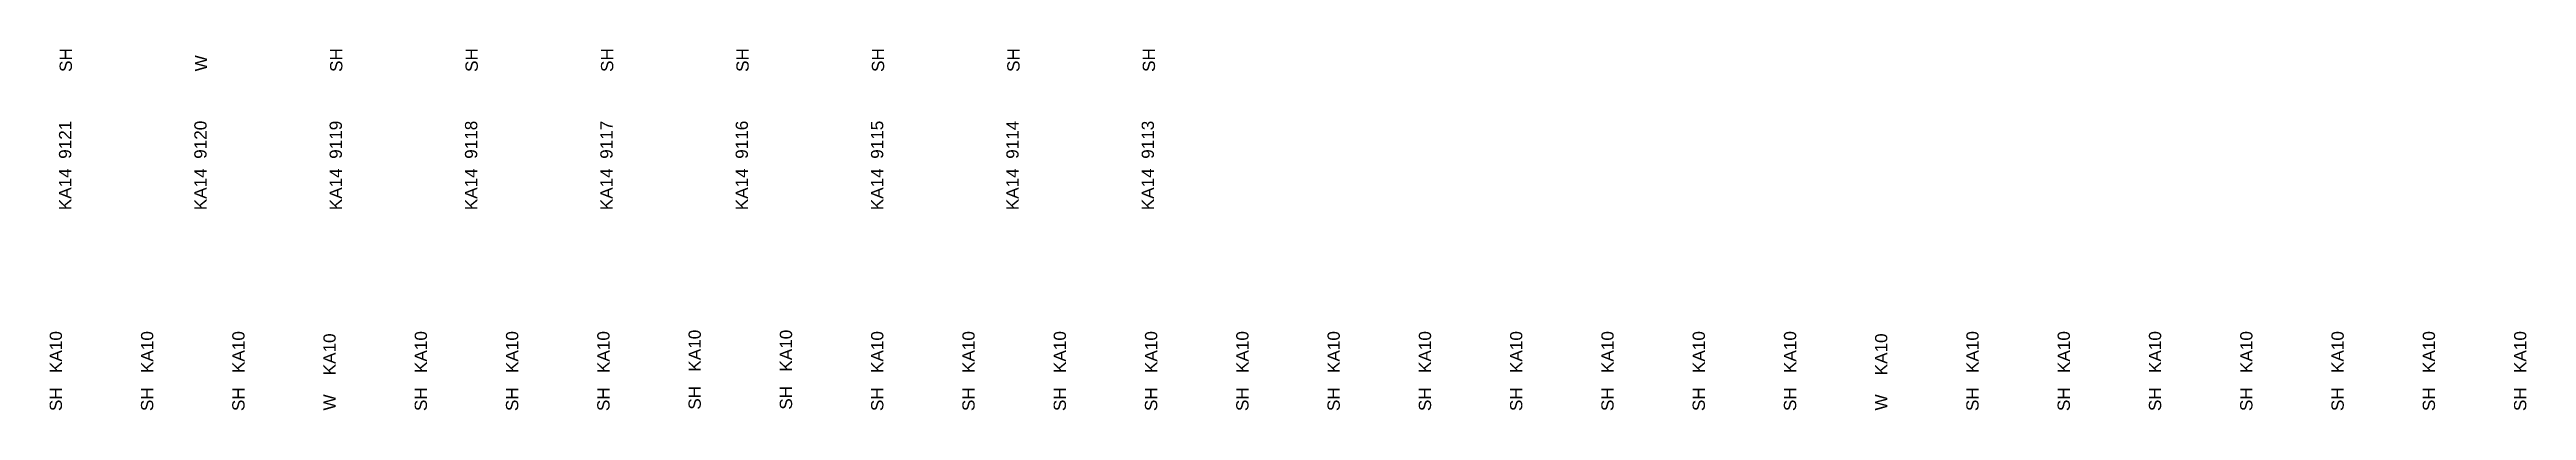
# Model space of a CAD drawing. Header units: millimetres. Extents: x -9373823 to 1075569, y -13754315 to 1425285150.
# Drawn here: x -1501237 to -1400188, y 100421 to 115137 of the extents above; entities that cross this region are included whole.
import ezdxf

# ---------------------------------------------------------------- set-up
doc = ezdxf.new("R2010")
doc.units = ezdxf.units.MM
doc.layers.add('CODE', color=7, linetype='Continuous', lineweight=0)
doc.styles.get("Standard").update_dxf_attribs({"font": 'arial.ttf'})

msp = doc.modelspace()

# ---------------------------------------------------------------- texts
at = {"layer": 'CODE', "color": 7, "lineweight": 0}
for s, p in [(' SH', (-1500325, 114030)), (' W', (-1494808, 114053)), (' SH', (-1489291, 114030)), (' SH', (-1483766, 114030)), (' SH', (-1478240, 114030)), (' SH', (-1472715, 114030)), (' SH', (-1467189, 114030)), (' SH', (-1461664, 114030)), (' SH', (-1456138, 114030)), ('KA14  9121', (-1500352, 108585)), ('KA14  9120', (-1494831, 108585)), ('KA14  9119', (-1489310, 108585)), ('KA14  9118', (-1483789, 108585)), ('KA14  9117', (-1478267, 108585)), ('KA14  9116', (-1472746, 108585)), ('KA14  9115', (-1467225, 108585)), ('KA14  9114', (-1461703, 108585)), ('KA14  9113', (-1456182, 108585)), ('SH   KA10', (-1500730, 100395)), ('SH   KA10', (-1497006, 100395)), ('SH   KA10', (-1493282, 100395)), ('SH   KA10', (-1485840, 100395)), ('SH   KA10', (-1482116, 100395)), ('SH   KA10', (-1478392, 100395)), ('SH   KA10', (-1474668, 100451)), ('SH   KA10', (-1470944, 100451)), ('SH   KA10', (-1467220, 100395)), ('SH   KA10', (-1463496, 100395)), ('SH   KA10', (-1459772, 100395)), ('SH   KA10', (-1456048, 100395)), ('SH   KA10', (-1452324, 100395)), ('SH   KA10', (-1448600, 100395)), ('SH   KA10', (-1444876, 100395)), ('SH   KA10', (-1441153, 100395)), ('SH   KA10', (-1437429, 100395)), ('SH   KA10', (-1433705, 100395)), ('SH   KA10', (-1429981, 100395)), ('W    KA10', (-1426263, 100418)), ('SH   KA10', (-1422539, 100395)), ('SH   KA10', (-1418815, 100395)), ('SH   KA10', (-1415091, 100395)), ('SH   KA10', (-1411367, 100395)), ('SH   KA10', (-1407643, 100395)), ('SH   KA10', (-1403919, 100395)), ('SH   KA10', (-1400195, 100395))]:
    msp.add_text(s, height=500, rotation=90, dxfattribs=at).set_placement(p)
at = {"layer": 'CODE', "color": 1}
msp.add_text('W    KA10', height=500, rotation=90, dxfattribs=at).set_placement((-1489564, 100418))

doc.saveas('drawing.dxf')
